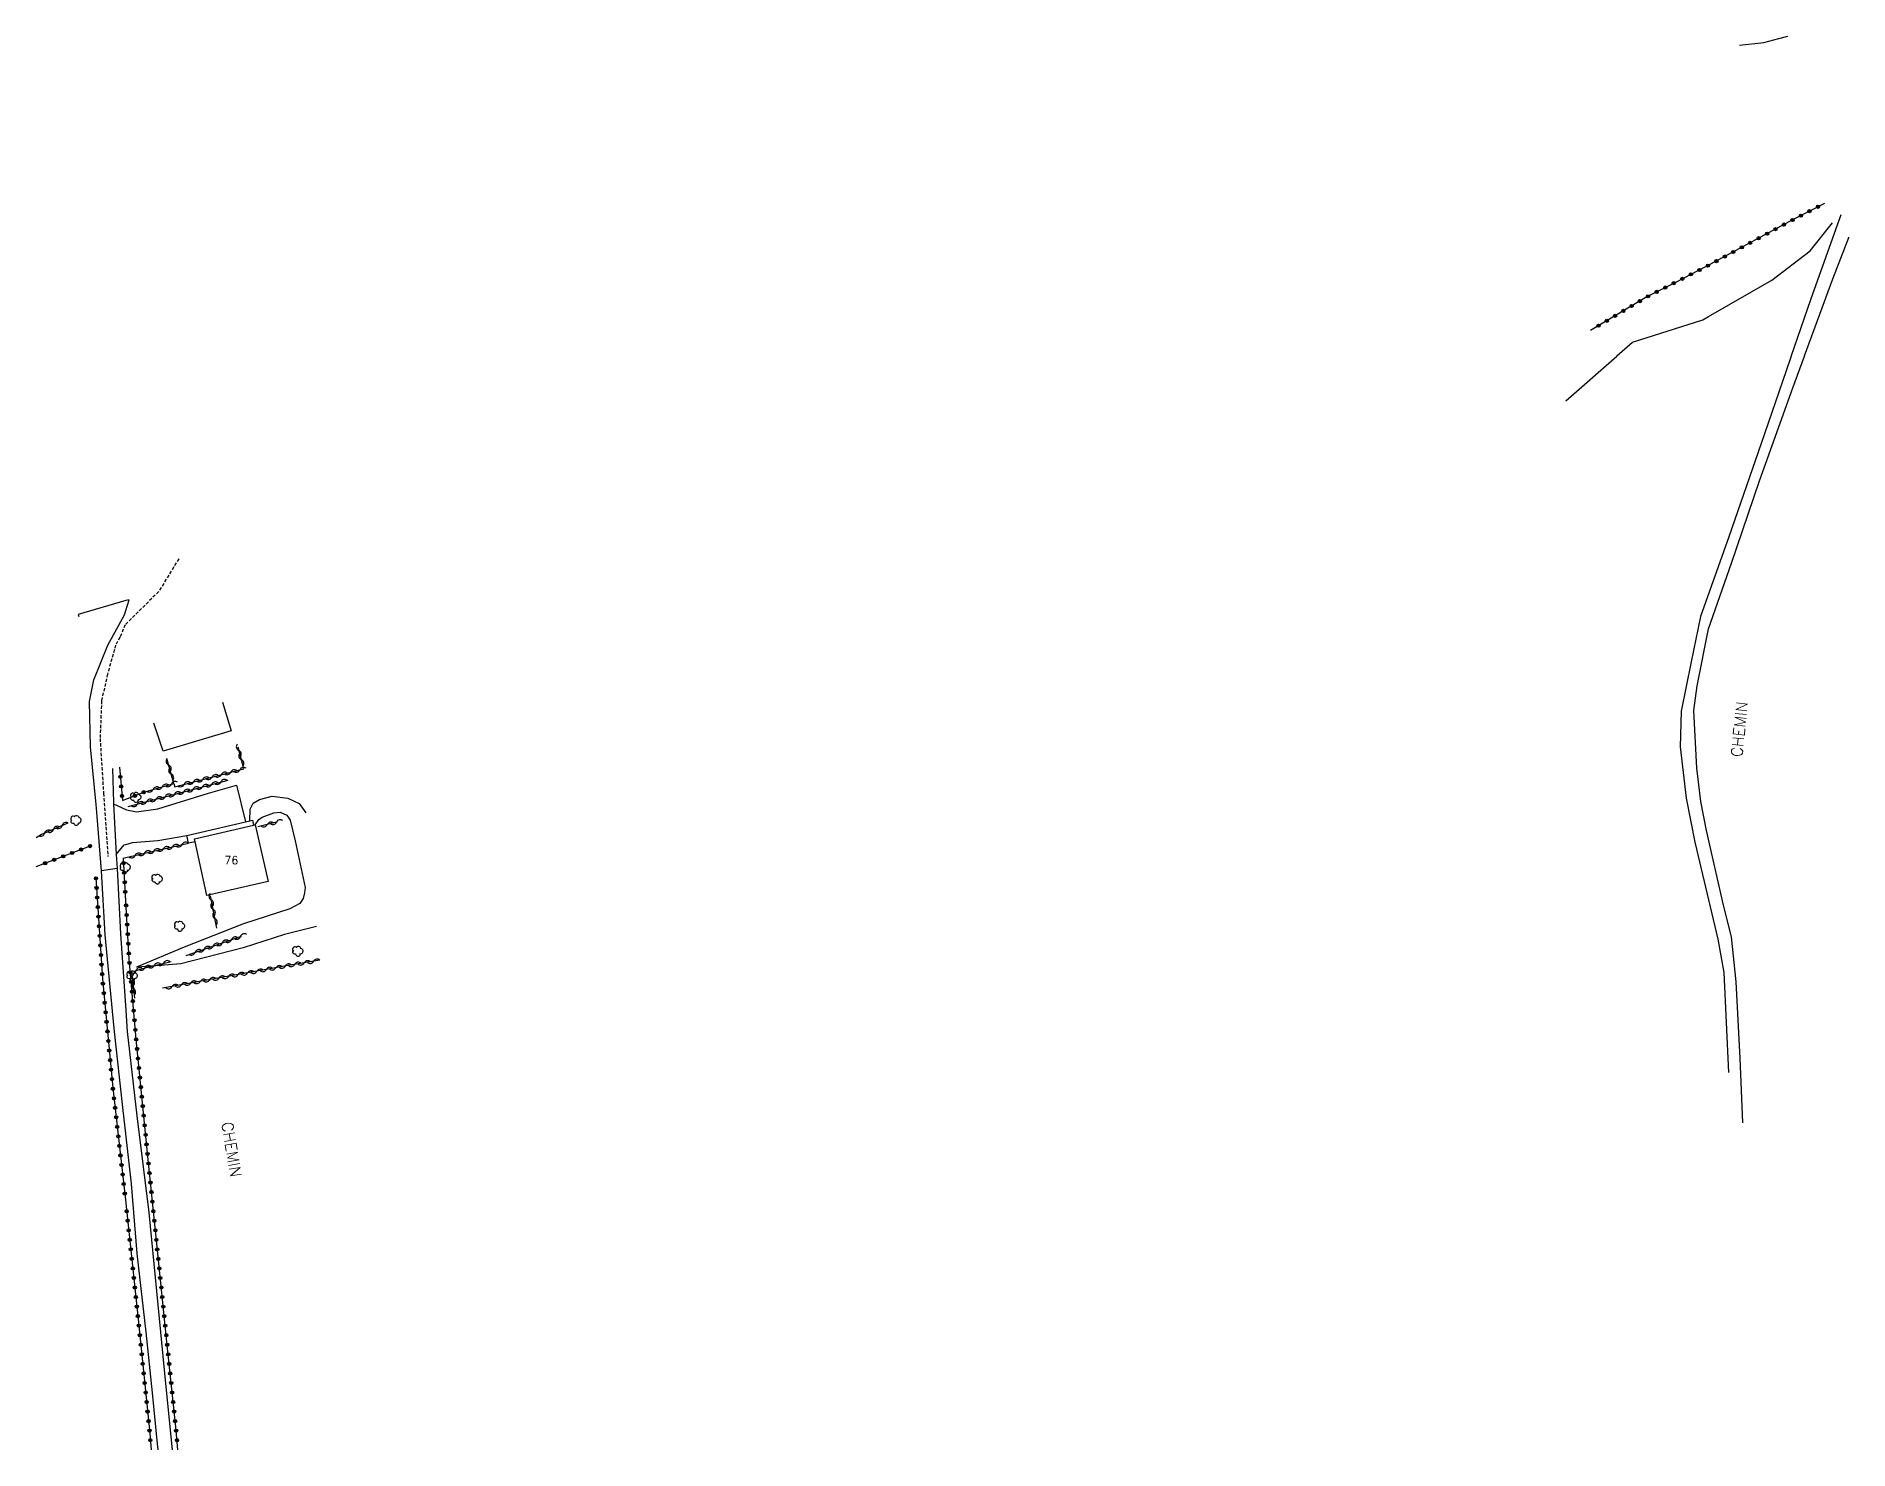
# Model space of a CAD drawing. Header units: millimetres. Extents: x 270000 to 271001, y 126000 to 127000.
# Drawn here: x 270000 to 270283.2, y 126000 to 126221 of the extents above; entities that cross this region are included whole.
import ezdxf
from ezdxf.enums import TextEntityAlignment as Align

# ---------------------------------------------------------------- set-up
doc = ezdxf.new("R2010")
doc.units = ezdxf.units.MM
doc.linetypes.add('DASHED', pattern=[0.75, 0.5, -0.25])
doc.layers.get('0').update_dxf_attribs({"linetype": 'CONTINUOUS'})
for name, color, linetype in [('W0001', 6, 'DASHED'), ('W0008', 7, 'CONTINUOUS'), ('W0017', 7, 'CONTINUOUS'), ('W0071', 7, 'CONTINUOUS'), ('W0101', 7, 'CONTINUOUS'), ('W0104', 1, 'CONTINUOUS'), ('W0211', 2, 'CONTINUOUS'), ('W0214', 2, 'CONTINUOUS'), ('W0300', 7, 'CONTINUOUS'), ('W0310', 3, 'CONTINUOUS'), ('W0322', 7, 'CONTINUOUS'), ('W0323', 7, 'CONTINUOUS'), ('W0989', 7, 'CONTINUOUS'), ('W0991', 7, 'CONTINUOUS')]:
    doc.layers.add(name, color=color, linetype=linetype)
doc.styles.get("Standard").update_dxf_attribs({"font": 'romans.shx', "width": 0.85})

msp = doc.modelspace()

# ---------------------------------------------------------------- texts
at = {"layer": 'W0989'}
for rotation, p in [(84.176, (270266.57, 126108.24)), (279.4958, (270028.95, 126051.11))]:
    msp.add_text('CHEMIN', height=1.75, rotation=rotation, dxfattribs=at).set_placement(p)
at = {"layer": 'W0991'}
msp.add_text('76', height=1.25, dxfattribs=at).set_placement((270030.49, 126092.19), align=Align.MIDDLE_CENTER)

# ---------------------------------------------------------------- blocks, each defined once
blk = doc.blocks.new('T300')
for p, q in [((-0.8, 0.51), (-0.86, 0.34)), ((-0.86, 0.34), (-0.86, 0.17)), ((-0.86, 0.17), (-0.74, 0.06)), ((-0.69, 0.63), (-0.8, 0.51)), ((-0.8, -0.06), (-0.74, 0.06)), ((-0.74, 0.06), (-0.69, 0.11)), ((-0.57, 0.69), (-0.69, 0.63)), ((-0.46, 0.69), (-0.57, 0.69)), ((-0.29, 0.63), (-0.46, 0.69)), ((-0.29, 0.63), (-0.17, 0.74)), ((-0.23, 0.57), (-0.29, 0.63)), ((-0.17, 0.74), (-0.06, 0.8)), ((-0.06, 0.8), (0.06, 0.8)), ((0.06, 0.8), (0.23, 0.74)), ((0.23, 0.74), (0.34, 0.63)), ((0.34, 0.63), (0.4, 0.51)), ((0.46, 0.46), (0.34, 0.46)), ((0.4, 0.51), (0.4, 0.46)), ((0.57, 0.4), (0.46, 0.46)), ((0.57, 0.4), (0.69, 0.29)), ((0.69, 0.29), (0.74, 0.17)), ((0.74, 0.06), (0.69, -0.17)), ((0.74, 0.17), (0.74, 0.06)), ((-0.8, -0.17), (-0.8, -0.06)), ((-0.8, -0.23), (-0.8, -0.17)), ((-0.74, -0.34), (-0.8, -0.23)), ((-0.69, -0.4), (-0.74, -0.34)), ((-0.51, -0.46), (-0.69, -0.4)), ((-0.4, -0.46), (-0.51, -0.46)), ((-0.4, -0.46), (-0.34, -0.46)), ((-0.34, -0.46), (-0.34, -0.4)), ((-0.34, -0.51), (-0.34, -0.46)), ((-0.29, -0.63), (-0.34, -0.51)), ((-0.17, -0.74), (-0.29, -0.63)), ((-0.06, -0.8), (-0.17, -0.74)), ((0.06, -0.8), (-0.06, -0.8)), ((0.17, -0.74), (0.06, -0.8)), ((0.23, -0.69), (0.17, -0.74)), ((0.29, -0.46), (0.23, -0.46)), ((0.29, -0.63), (0.23, -0.69)), ((0.46, -0.4), (0.29, -0.46)), ((0.34, -0.51), (0.29, -0.63)), ((0.34, -0.51), (0.34, -0.46)), ((0.57, -0.34), (0.46, -0.4)), ((0.63, -0.29), (0.57, -0.34)), ((0.69, -0.17), (0.63, -0.29))]:
    blk.add_line(p, q)
blk = doc.blocks.new('t323o')
at = {"color": 0, "linetype": 'Continuous'}
for radius in [0.25, 0.15]:
    blk.add_circle((0, 0), radius, dxfattribs=at)
blk = doc.blocks.new('t322o')
at = {"color": 0, "linetype": 'Continuous'}
for radius in [0.25, 0.15]:
    blk.add_circle((0, 0), radius, dxfattribs=at)
blk = doc.blocks.new('t310o')
at = {"color": 0, "linetype": 'Continuous'}
for centre, start, end in [((-0.5, 0.38), 216.8699, 323.1304), ((0.5, -0.37), 36.8699, 143.1303)]:
    blk.add_arc(centre, 0.625, start, end, dxfattribs=at)

# ---------------------------------------------------------------- linework, layer by layer
at = {"layer": 'W0001'}
for points in [[(270022.28, 126139.31), (270019.13, 126134.17), (270013.88, 126128.98), (270013.88, 126128.98)], [(270013.88, 126128.98), (270013.08, 126127.04), (270012.41, 126125.83), (270011.14, 126121.28), (270010.2, 126117.1), (270009.98, 126111.21), (270010.51, 126102.62), (270011.2, 126092.76)]]:
    msp.add_lwpolyline(points, dxfattribs=at)
at = {"layer": 'W0008'}
for points in [[(270014, 126132.77), (270006.56, 126130.59), (270006.66, 126130.28)], [(270011.94, 126106.53), (270012.07, 126101.21), (270012.08, 126101.01), (270012.5, 126093.08), (270012.62, 126090.89), (270010.19, 126090.54), (270009.51, 126099.04), (270009.34, 126100.9), (270008.5, 126109.93), (270008.3, 126117), (270009.01, 126120.4), (270011.18, 126125.8), (270013.8, 126130.57), (270014, 126131.23)], [(270014, 126131.23), (270014.52, 126132.92), (270014, 126132.77)]]:
    msp.add_lwpolyline(points, dxfattribs=at)
at = {"layer": 'W0017'}
for points in [[(270014, 126100.13), (270014.11, 126100.07), (270015.65, 126099.74), (270018.98, 126100.23), (270026.94, 126102.68), (270031.27, 126103.89), (270032.68, 126098.18)], [(270012.08, 126101.01), (270014, 126100.13), (270014, 126100.13)], [(270012.5, 126093.08), (270013.75, 126094.58), (270014, 126094.65), (270014, 126094.65)], [(270014, 126094.65), (270015.03, 126094.96), (270019.01, 126095.26), (270023.54, 126096.03)]]:
    msp.add_lwpolyline(points, dxfattribs=at)
at = {"layer": 'W0071'}
for points in [[(270281.99, 126193.08), (270277.26, 126179.8), (270274.24, 126171.02), (270274.23, 126171)], [(270276.31, 126171), (270276.32, 126171.02), (270280.74, 126183.1), (270283.23, 126189.57), (270283.24, 126189.59)], [(270274.23, 126171), (270273.44, 126168.69), (270269.54, 126157.36), (270264.49, 126142.75), (270260.06, 126130.31), (270258.6, 126123.22), (270257.05, 126115.5), (270256.91, 126109.93), (270257.82, 126101.86), (270259.19, 126094.98), (270262.8, 126079.86), (270263.72, 126074.61), (270264.43, 126059)], [(270266.69, 126051.1), (270266.25, 126061.21), (270265.66, 126073.15), (270264.93, 126080.22), (270263.65, 126085.13), (270261, 126096.84), (270260.13, 126101.38), (270259.5, 126106.55), (270259.03, 126115.59), (270259.56, 126119.46), (270261.35, 126128.37), (270264.94, 126138.65), (270269.31, 126151.51), (270274.5, 126166.05), (270276.31, 126171)], [(270012.62, 126090.89), (270013.14, 126080.68), (270014, 126068.71), (270014, 126068.67)], [(270014, 126049.42), (270014, 126049.45), (270013.58, 126053.05), (270012.16, 126065.85), (270010.75, 126080.53), (270010.19, 126090.54)], [(270014, 126068.67), (270014.23, 126065.42), (270015.71, 126052.19), (270017.59, 126037.08), (270018.79, 126024.79), (270020.22, 126010.36), (270021.22, 126000)], [(270019.03, 126000), (270018.96, 126000.91), (270018.18, 126008.88), (270017.18, 126018.38), (270015.77, 126030.71), (270014.91, 126041.6), (270014, 126049.42)]]:
    msp.add_lwpolyline(points, dxfattribs=at)
at = {"layer": 'W0101'}
msp.add_lwpolyline([(270029.13, 126116.87), (270030.48, 126112.43), (270019.82, 126109.24), (270018.36, 126113.63)], dxfattribs=at)
msp.add_lwpolyline([(270026.66, 126086.66), (270024.84, 126095.07), (270024.75, 126095.5), (270033.97, 126097.67), (270034.21, 126097.72), (270036.23, 126088.83)], close=True, dxfattribs=at)
at = {"layer": 'W0104'}
msp.add_lwpolyline([(270024.84, 126095.07), (270023.8, 126094.85), (270023.54, 126096.03), (270032.68, 126098.18), (270033.38, 126098.34), (270033.81, 126098.44), (270033.97, 126097.67)], dxfattribs=at)
at = {"layer": 'W0211'}
msp.add_lwpolyline([(270034.21, 126097.72), (270034.77, 126098.56), (270035.28, 126098.9), (270037.12, 126099.57), (270038.13, 126099.67), (270039.15, 126099.23), (270039.68, 126098.42), (270040.47, 126095.21), (270042.03, 126087.93), (270041.94, 126087.09), (270041.7, 126086.22), (270041.17, 126085.41), (270039.61, 126084.57), (270032.41, 126082.23), (270023.13, 126078.56), (270015.66, 126075.44)], dxfattribs=at)
at = {"layer": 'W0214'}
for points in [[(270266.15, 126219.64), (270269.96, 126220.06), (270272.34, 126220.67), (270273.73, 126221.02)], [(270246.98, 126171), (270247, 126171.02), (270249.46, 126173.18), (270260.42, 126176.7), (270261.31, 126177.21), (270271.24, 126182.9), (270277.22, 126187.47), (270280.72, 126191.82)], [(270239.03, 126164), (270246.98, 126171)], [(270033.38, 126098.34), (270033.41, 126100.18), (270033.9, 126101.08), (270034.91, 126101.65), (270036.88, 126102.19), (270039.32, 126101.9), (270041.07, 126101.07), (270042.14, 126099.58)], [(270043.81, 126081.83), (270038.8, 126080.56), (270032.35, 126078.48), (270022.57, 126075.98), (270018.04, 126075.63), (270015.66, 126075.44)]]:
    msp.add_lwpolyline(points, dxfattribs=at)
at = {"layer": 'W0310'}
for points in [[(270021.48, 126104.18), (270020.43, 126108.07)], [(270032.43, 126106.46), (270031.53, 126109.84)], [(270021.66, 126103.68), (270032.43, 126106.46)], [(270014.36, 126100.57), (270029.97, 126104.71)], [(270016.82, 126102.82), (270021.48, 126104.18)], [(270021.48, 126104.18), (270021.66, 126103.68)], [(270004.94, 126098), (270000.84, 126096.21), (270000, 126095.67)], [(270037.57, 126098.14), (270034.64, 126097.4)], [(270014, 126092.6), (270023.8, 126094.85)], [(270013.61, 126092.51), (270014, 126092.6), (270014, 126092.6)], [(270028.24, 126081.57), (270027.21, 126086.63)], [(270023.41, 126077.28), (270032.05, 126080.29)], [(270015.38, 126070.6), (270015.02, 126074.09), (270015.46, 126074.85), (270016.17, 126075.17), (270018.04, 126075.63), (270021.06, 126076.37)], [(270044.3, 126076.55), (270039.39, 126075.71), (270019.73, 126072.17)]]:
    msp.add_lwpolyline(points, dxfattribs=at)
at = {"layer": 'W0322'}
msp.add_lwpolyline([(270279.46, 126194.88), (270274.67, 126192.4), (270260.85, 126184.94), (270256.25, 126182.58), (270251.69, 126180.25), (270242.87, 126175)], dxfattribs=at)
at = {"layer": 'W0323'}
for points in [[(270013.01, 126106.72), (270013.47, 126101.51), (270014, 126101.72), (270014, 126101.72)], [(270014, 126101.72), (270016.82, 126102.82)], [(270000, 126091.18), (270008.5, 126094.42)], [(270014, 126085.74), (270014, 126085.79), (270013.61, 126092.51)], [(270009.32, 126089.45), (270010.35, 126073.62), (270011.96, 126056.61), (270013.95, 126039.06), (270014, 126038.6), (270014, 126038.57)], [(270022.14, 126000), (270021.8, 126003.57), (270020.53, 126015.81), (270018.77, 126032.74), (270017.37, 126046.36), (270015.61, 126064.21), (270014.52, 126076.74), (270014, 126085.74)], [(270014, 126038.57), (270015.93, 126020.4), (270017.74, 126002.6), (270017.95, 126000)]]:
    msp.add_lwpolyline(points, dxfattribs=at)

# ---------------------------------------------------------------- block references
at = {"layer": 'W0300', "rotation": 359.9999899820874}
for p in [(270015.58, 126102), (270006.25, 126098.39), (270013.95, 126091.04), (270018.94, 126089.22), (270022.45, 126081.85), (270040.92, 126077.94), (270015.02, 126074.09)]:
    msp.add_blockref('T300', p, dxfattribs=at)
at = {"layer": 'W0310'}
for p, rotation in [((270020.7, 126107.07), 105.110671682159), ((270031.66, 126109.36), 104.9081550112), ((270032.05, 126107.91), 104.9081550112), ((270021.09, 126105.63), 105.110671682159), ((270026.02, 126104.81), 14.49346067910205), ((270027.47, 126105.18), 14.49346067910205), ((270028.92, 126105.56), 14.49346067910205), ((270030.38, 126105.93), 14.49346067910205), ((270031.83, 126106.31), 14.49346067910205), ((270018.26, 126103.24), 16.25973287404342), ((270018.71, 126101.72), 14.86470148908615), ((270019.7, 126103.66), 16.25973287404342), ((270020.16, 126102.11), 14.86470148908615), ((270021.14, 126104.08), 16.25973287404342), ((270021.61, 126102.49), 14.86470148908615), ((270023.06, 126102.88), 14.86470148908615), ((270023.12, 126104.05), 14.49346067910205), ((270024.51, 126103.26), 14.86470148908615), ((270024.57, 126104.43), 14.49346067910205), ((270025.96, 126103.65), 14.86470148908615), ((270027.41, 126104.03), 14.86470148908615), ((270028.86, 126104.42), 14.86470148908615), ((270015.81, 126100.95), 14.86470148908615), ((270017.26, 126101.34), 14.86470148908615), ((270001.3, 126096.41), 203.6154508843621), ((270002.68, 126097.01), 203.6154508843621), ((270004.05, 126097.61), 203.6154508843621), ((270036.1, 126097.77), 194.2663827327329), ((270037.55, 126098.14), 194.2663827327329), ((270016.92, 126093.27), 12.9843654186746), ((270018.38, 126093.61), 12.9843654186746), ((270019.85, 126093.94), 12.9843654186746), ((270021.31, 126094.28), 12.9843654186746), ((270022.77, 126094.62), 12.9843654186746), ((270015.46, 126092.93), 12.9843654186746), ((270027.35, 126085.98), 101.4840303261813), ((270027.64, 126084.51), 101.4840303261813), ((270027.94, 126083.04), 101.4840303261813), ((270029.08, 126079.26), 19.22737104001177), ((270030.5, 126079.75), 19.22737104001177), ((270031.91, 126080.25), 19.22737104001177), ((270024.83, 126077.78), 19.22737104001177), ((270026.25, 126078.27), 19.22737104001177), ((270027.66, 126078.76), 19.22737104001177), ((270043.35, 126076.39), 189.6683063135728), ((270015.57, 126074.9), 24.17774610554906), ((270015.07, 126073.59), 95.90726165978631), ((270016.98, 126075.37), 13.84153231688974), ((270018.44, 126075.73), 13.84872580680243), ((270019.9, 126076.09), 13.84872580680243), ((270027.11, 126073.5), 190.2250831051174), ((270028.58, 126073.76), 190.2250831051174), ((270030.06, 126074.03), 190.2250831051174), ((270031.54, 126074.3), 190.2250831051174), ((270033.01, 126074.56), 190.2250831051174), ((270034.49, 126074.83), 190.2250831051174), ((270035.96, 126075.1), 190.2250831051174), ((270037.44, 126075.36), 190.2250831051174), ((270038.92, 126075.63), 190.2250831051174), ((270040.39, 126075.89), 189.6683063135728), ((270041.87, 126076.14), 189.6683063135728), ((270015.23, 126072.1), 95.90726165978631), ((270021.2, 126072.43), 190.2250831051174), ((270022.68, 126072.7), 190.2250831051174), ((270024.15, 126072.97), 190.2250831051174), ((270025.63, 126073.23), 190.2250831051174)]:
    msp.add_blockref('t310o', p, dxfattribs=dict(at, rotation=rotation))
at = {"layer": 'W0322'}
for p, rotation in [((270275.77, 126192.97), 207.3625546423605), ((270277.1, 126193.66), 207.3625546423605), ((270278.43, 126194.35), 207.3625546423605), ((270270.48, 126190.14), 208.3635242417181), ((270271.8, 126190.85), 208.3635242417181), ((270273.12, 126191.57), 208.3635242417181), ((270274.44, 126192.28), 208.3635242417181), ((270265.2, 126187.29), 208.3635242417181), ((270266.52, 126188), 208.3635242417181), ((270267.84, 126188.71), 208.3635242417181), ((270269.16, 126189.43), 208.3635242417181), ((270259.91, 126184.46), 207.1347699392445), ((270261.24, 126185.15), 208.3635242417181), ((270262.56, 126185.86), 208.3635242417181), ((270263.88, 126186.58), 208.3635242417181), ((270254.57, 126181.72), 207.1358869355935), ((270255.9, 126182.41), 207.1358869355935), ((270257.24, 126183.09), 207.1347699392445), ((270258.57, 126183.78), 207.1347699392445), ((270249.31, 126178.83), 210.7555256529957), ((270250.6, 126179.6), 210.7555256529957), ((270251.9, 126180.35), 207.1358869355935), ((270253.23, 126181.04), 207.1358869355935), ((270244.15, 126175.76), 210.7555256529957), ((270245.44, 126176.53), 210.7555256529957), ((270246.73, 126177.3), 210.7555256529957), ((270248.02, 126178.07), 210.7555256529957)]:
    msp.add_blockref('t322o', p, dxfattribs=dict(at, rotation=rotation))
at = {"layer": 'W0323'}
for p, rotation in [((270013.14, 126105.22), 275.1442639790654), ((270013.27, 126103.73), 275.1442639790654), ((270013.41, 126102.24), 275.1442639790654), ((270015.4, 126102.26), 21.32006177529544), ((270016.79, 126102.81), 21.32006177529544), ((270007.01, 126093.85), 20.87913362946809), ((270008.41, 126094.39), 20.87913362946809), ((270001.4, 126091.71), 20.87913362946809), ((270002.8, 126092.25), 20.87913362946809), ((270004.2, 126092.78), 20.87913362946809), ((270005.61, 126093.32), 20.87913362946809), ((270013.65, 126091.73), 93.3064441563666), ((270009.33, 126089.34), 273.704290388796), ((270009.43, 126087.85), 273.704290388796), ((270013.74, 126090.23), 93.3064441563666), ((270013.83, 126088.73), 93.3064441563666), ((270009.52, 126086.35), 273.704290388796), ((270013.91, 126087.24), 93.3064441563666), ((270014.04, 126085.11), 93.30637992000885), ((270009.62, 126084.85), 273.704290388796), ((270009.72, 126083.36), 273.704290388796), ((270014.12, 126083.61), 93.30637992000885), ((270014.21, 126082.11), 93.30637992000885), ((270009.81, 126081.86), 273.704290388796), ((270009.91, 126080.36), 273.704290388796), ((270014.3, 126080.62), 93.30637992000885), ((270010.01, 126078.86), 273.704290388796), ((270010.11, 126077.37), 273.704290388796), ((270014.38, 126079.12), 93.30637992000885), ((270014.47, 126077.62), 93.30637992000885), ((270010.2, 126075.87), 273.704290388796), ((270010.3, 126074.37), 273.704290388796), ((270014.57, 126076.12), 94.95631516127719), ((270014.7, 126074.63), 94.95631516127719), ((270010.42, 126072.88), 275.420936463818), ((270010.56, 126071.39), 275.420936463818), ((270014.83, 126073.14), 94.95631516127719), ((270014.96, 126071.64), 94.95631516127719), ((270010.7, 126069.89), 275.420936463818), ((270010.84, 126068.4), 275.420936463818), ((270015.09, 126070.15), 94.95631516127719), ((270015.22, 126068.65), 94.95631516127719), ((270010.99, 126066.91), 275.420936463818), ((270011.13, 126065.41), 275.420936463818), ((270015.35, 126067.16), 94.95631516127719), ((270015.48, 126065.66), 94.95631516127719), ((270011.27, 126063.92), 275.420936463818), ((270011.41, 126062.43), 275.420936463818), ((270015.61, 126064.17), 95.6562460992069), ((270015.76, 126062.68), 95.6562460992069), ((270011.55, 126060.93), 275.420936463818), ((270011.69, 126059.44), 275.420936463818), ((270015.91, 126061.18), 95.6562460992069), ((270016.05, 126059.69), 95.6562460992069), ((270011.84, 126057.95), 275.420936463818), ((270016.2, 126058.2), 95.6562460992069), ((270016.35, 126056.71), 95.6562460992069), ((270011.98, 126056.45), 276.4537095699436), ((270012.15, 126054.96), 276.4537095699436), ((270016.5, 126055.21), 95.6562460992069), ((270012.32, 126053.47), 276.4537095699436), ((270012.49, 126051.98), 276.4537095699436), ((270016.65, 126053.72), 95.6562460992069), ((270016.79, 126052.23), 95.6562460992069), ((270012.65, 126050.49), 276.4537095699436), ((270012.82, 126049), 276.4537095699436), ((270016.94, 126050.73), 95.6562460992069), ((270017.09, 126049.24), 95.6562460992069), ((270012.99, 126047.51), 276.4537095699436), ((270013.16, 126046.02), 276.4537095699436), ((270017.24, 126047.75), 95.6562460992069), ((270017.38, 126046.26), 95.83883008177546), ((270013.33, 126044.53), 276.4537095699436), ((270013.5, 126043.04), 276.4537095699436), ((270017.54, 126044.76), 95.83883008177546), ((270017.69, 126043.27), 95.83883008177546), ((270013.67, 126041.55), 276.4537095699436), ((270013.83, 126040.06), 276.4537095699436), ((270017.84, 126041.78), 95.83883008177546), ((270018, 126040.29), 95.83883008177546), ((270014.13, 126037.3), 276.0766365516228), ((270018.15, 126038.8), 95.83883008177546), ((270018.3, 126037.3), 95.83883008177546), ((270014.29, 126035.81), 276.0766365516228), ((270014.45, 126034.32), 276.0766365516228), ((270018.45, 126035.81), 95.83883008177546), ((270018.61, 126034.32), 95.83883008177546), ((270014.61, 126032.83), 276.0766365516228), ((270014.77, 126031.34), 276.0766365516228), ((270018.76, 126032.83), 95.83883008177546), ((270018.91, 126031.33), 95.96178891521237), ((270014.93, 126029.85), 276.0766365516228), ((270015.09, 126028.36), 276.0766365516228), ((270019.07, 126029.84), 95.96178891521237), ((270019.23, 126028.35), 95.96178891521237), ((270015.25, 126026.86), 276.0766365516228), ((270019.38, 126026.86), 95.96178891521237), ((270015.4, 126025.37), 276.0766365516228), ((270015.56, 126023.88), 276.0766365516228), ((270019.54, 126025.37), 95.96178891521237), ((270019.69, 126023.88), 95.96178891521237), ((270015.72, 126022.39), 276.0766365516228), ((270015.88, 126020.9), 276.0766365516228), ((270019.85, 126022.38), 95.96178891521237), ((270020, 126020.89), 95.96178891521237), ((270016.03, 126019.41), 275.7937662222104), ((270016.19, 126017.91), 275.7937662222104), ((270020.16, 126019.4), 95.96178891521237), ((270020.32, 126017.91), 95.96178891521237), ((270016.34, 126016.42), 275.7937662222104), ((270016.49, 126014.93), 275.7937662222104), ((270020.47, 126016.42), 95.96178891521237), ((270020.63, 126014.92), 95.8908101998286), ((270016.64, 126013.44), 275.7937662222104), ((270016.79, 126011.94), 275.7937662222104), ((270020.78, 126013.43), 95.8908101998286), ((270020.93, 126011.94), 95.8908101998286), ((270016.94, 126010.45), 275.7937662222104), ((270017.09, 126008.96), 275.7937662222104), ((270021.09, 126010.45), 95.8908101998286), ((270021.24, 126008.96), 95.8908101998286), ((270017.25, 126007.47), 275.7937662222104), ((270017.4, 126005.97), 275.7937662222104), ((270021.4, 126007.46), 95.8908101998286), ((270021.55, 126005.97), 95.8908101998286), ((270017.55, 126004.48), 275.7937662222104), ((270017.7, 126002.99), 275.7937662222104), ((270021.7, 126004.48), 95.8908101998286), ((270021.85, 126002.99), 95.42213978550822), ((270017.83, 126001.5), 274.6004856828324), ((270022, 126001.49), 95.42213978550822)]:
    msp.add_blockref('t323o', p, dxfattribs=dict(at, rotation=rotation))

msp.set_redraw_order([(e.dxf.handle, doc.entitydb.next_handle()) for e in msp.query("TEXT MTEXT ATTDEF DIMENSION ARC_DIMENSION")])  # texts and dimensions are drawn at this point

doc.saveas('drawing.dxf')
